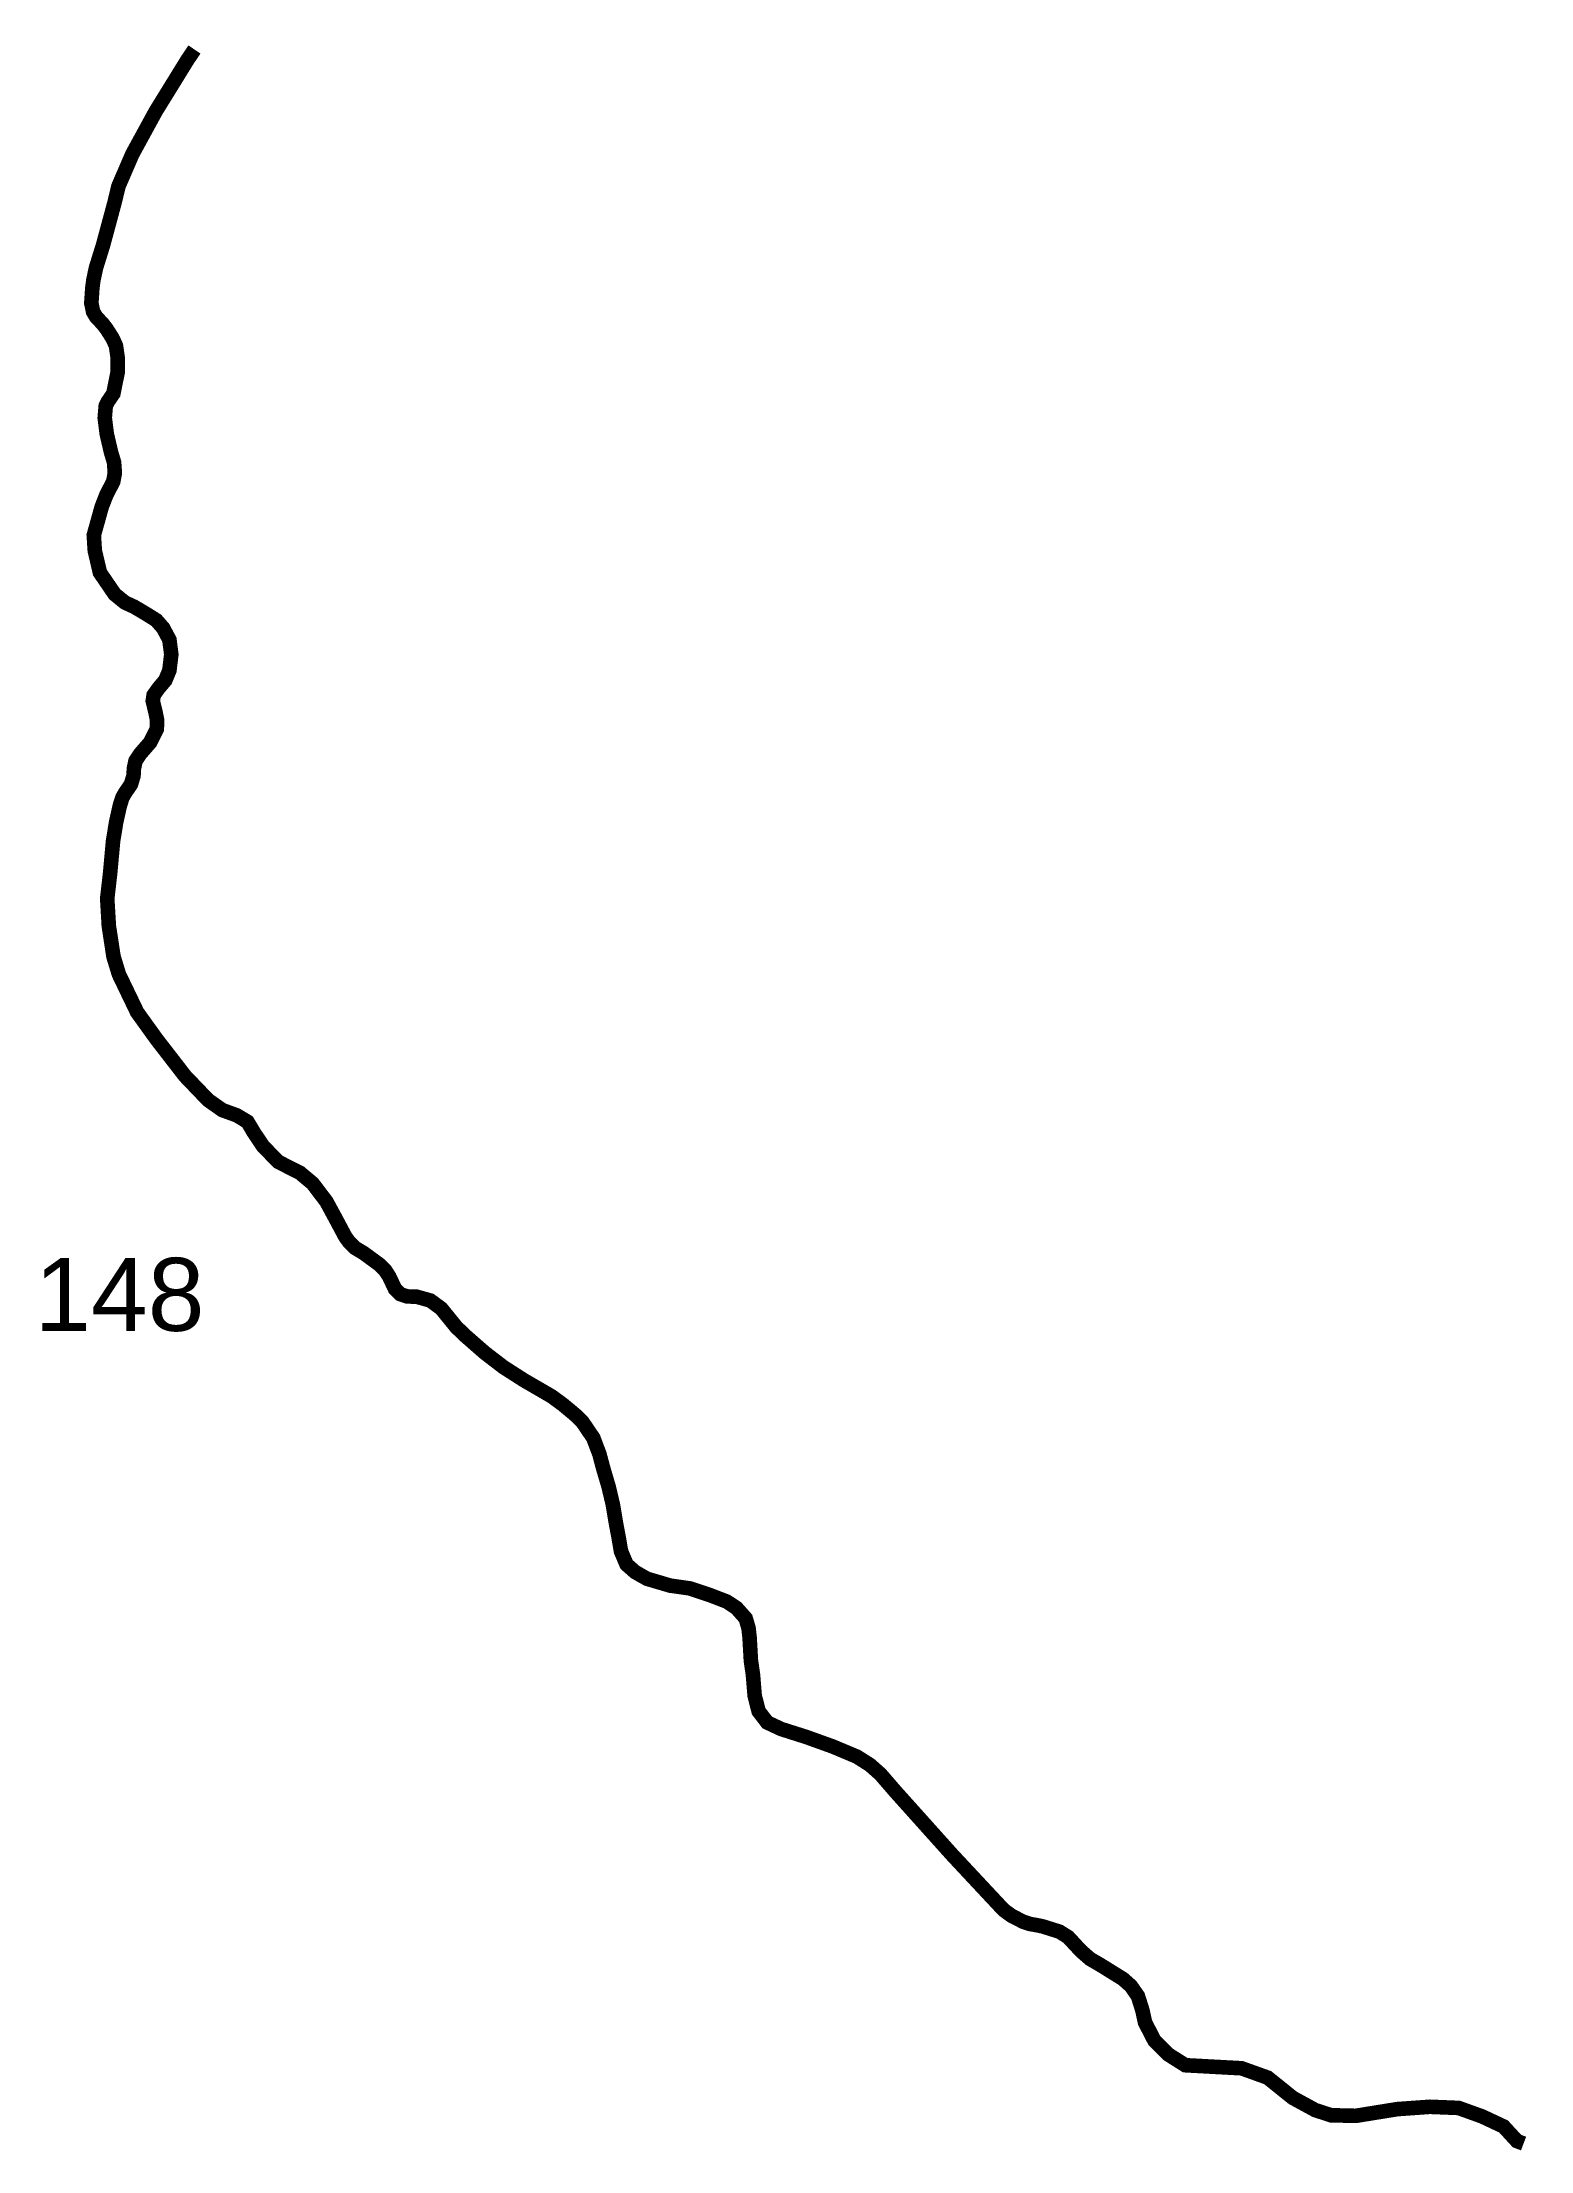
# Model space of a CAD drawing. Header units: metres. Extents: x 258924 to 356197, y 1740805 to 2227803.
# Drawn here: x 318351 to 319371, y 1859222 to 1860667 of the extents above; entities that cross this region are included whole.
import ezdxf

# ---------------------------------------------------------------- set-up
doc = ezdxf.new("R2010")
doc.units = ezdxf.units.M
doc.layers.add('UNPROTECTED', color=10, linetype='Continuous')
doc.styles.get("Standard").update_dxf_attribs({"font": 'arial.ttf'})

msp = doc.modelspace()

# ---------------------------------------------------------------- texts
at = {"insert": (318346, 1859833.6), "char_height": 50, "attachment_point": 1}
msp.add_mtext_dynamic_manual_height_columns('\\pxt1;148', width=70.183, gutter_width=1, heights=[0], dxfattribs=at)

# ---------------------------------------------------------------- linework, layer by layer
at = {"layer": 'UNPROTECTED', "const_width": 10, "flags": 128}
msp.add_lwpolyline([(318455.7, 1860661.8), (318451, 1860654.9), (318429.1, 1860619.4), (318413.1, 1860590.1), (318403.6, 1860568.1), (318400.9, 1860556.9), (318393, 1860527.6), (318388.2, 1860512.2), (318386.4, 1860503.7), (318385.7, 1860498.4), (318385, 1860488), (318386.2, 1860482.1), (318388.4, 1860478.4), (318392.7, 1860473.9), (318395.6, 1860470.1), (318399.5, 1860464), (318401.9, 1860458.7), (318403.1, 1860450.3), (318403.1, 1860440.9), (318400.1, 1860426), (318396.2, 1860420.3), (318394.9, 1860417.7), (318394.2, 1860409.4), (318395.6, 1860398.2), (318398.5, 1860385.8), (318400.6, 1860378.8), (318401.1, 1860371.4), (318400, 1860365.6), (318395.4, 1860356.8), (318392.1, 1860348.3), (318386.7, 1860328.9), (318387.4, 1860318.2), (318390.9, 1860303.3), (318401, 1860288.5), (318408, 1860282.8), (318414.5, 1860279.8), (318422.6, 1860275), (318429.6, 1860270.6), (318434.2, 1860265.3), (318438.5, 1860257.3), (318439.8, 1860247.2), (318438.5, 1860236.3), (318435.7, 1860229.5), (318431.2, 1860224.2), (318427.7, 1860219.3), (318427.1, 1860215.3), (318429, 1860207.5), (318430, 1860202.5), (318429.9, 1860196.2), (318425.3, 1860186.9), (318418.6, 1860179.2), (318415.3, 1860174.3), (318414.2, 1860169.1), (318413.9, 1860164), (318412.2, 1860158.3), (318408, 1860152.1), (318406.3, 1860149.1), (318404.6, 1860143.8), (318402, 1860132.2), (318399.9, 1860119.3), (318397.9, 1860097.4), (318395.9, 1860079.9), (318397, 1860061.1), (318400.2, 1860040.1), (318403.9, 1860028), (318416.4, 1860002), (318429.7, 1859983.5), (318449.2, 1859958.3), (318465, 1859941.8), (318474.8, 1859934.9), (318484.7, 1859931.3), (318492, 1859926.9), (318496.6, 1859919.2), (318502.7, 1859910.1), (318513.2, 1859899.4), (318528, 1859891.9), (318536.7, 1859884.6), (318546.1, 1859872.2), (318552.5, 1859860.4), (318559, 1859848.2), (318561.9, 1859844.2), (318565.7, 1859840.5), (318571.8, 1859836.8), (318582.3, 1859829.1), (318586.3, 1859825.2), (318589.2, 1859820.7), (318593.1, 1859812.4), (318596.9, 1859808.7), (318601.5, 1859807.2), (318608, 1859807), (318617.3, 1859804.4), (318624.8, 1859798.9), (318635.1, 1859786.2), (318641.8, 1859779.8), (318654.6, 1859768.6), (318667.5, 1859758.7), (318681.4, 1859749.8), (318700.5, 1859738.7), (318708.4, 1859732.9), (318717.1, 1859725.6), (318721.6, 1859721.1), (318729, 1859710.2), (318733.2, 1859699.1), (318735.8, 1859689.3), (318739.5, 1859676.8), (318742.4, 1859664.5), (318744.5, 1859651.9), (318746.3, 1859642.4), (318748, 1859632.5), (318751.8, 1859623.5), (318757.7, 1859618.3), (318765.8, 1859613.7), (318781.7, 1859609), (318795.1, 1859607.1), (318809.2, 1859602.4), (318820.4, 1859598.1), (318827.1, 1859593.7), (318833.4, 1859586.6), (318835.4, 1859579.8), (318836.1, 1859573.4), (318837, 1859557.7), (318838.4, 1859548), (318839.6, 1859533.5), (318842.3, 1859522.9), (318848.2, 1859515.2), (318857.8, 1859510.7), (318874.8, 1859505.3), (318892.9, 1859498.8), (318909.6, 1859491.8), (318918.6, 1859486.1), (318925.8, 1859479.7), (318936.1, 1859467.8), (318974.9, 1859424.5), (319000.2, 1859397.4), (319010.2, 1859386.7), (319015.8, 1859382.6), (319023.7, 1859378.6), (319028.2, 1859377.1), (319033.4, 1859376.2), (319037.1, 1859375.4), (319048.5, 1859371.8), (319054.4, 1859368.1), (319063.2, 1859358.6), (319069.5, 1859353.1), (319076.4, 1859349.1), (319092, 1859339.4), (319097.4, 1859334.6), (319102.2, 1859327.7), (319105.3, 1859317.9), (319107.1, 1859309.6), (319113.6, 1859297), (319123.3, 1859287.5), (319134.7, 1859280.3), (319149.2, 1859279.5), (319173.2, 1859278.2), (319191.1, 1859271.8), (319208.4, 1859257.9), (319223.8, 1859249.5), (319234.6, 1859246), (319251.5, 1859245.6), (319280, 1859250.2), (319302.3, 1859251.8), (319322, 1859251), (319338.1, 1859245.2), (319352.8, 1859238.3), (319362, 1859228.3), (319366.5, 1859226.6)], dxfattribs=at)

msp.set_redraw_order([(e.dxf.handle, doc.entitydb.next_handle()) for e in msp.query("TEXT MTEXT ATTDEF DIMENSION ARC_DIMENSION")])  # texts and dimensions are drawn at this point

doc.saveas('drawing.dxf')
